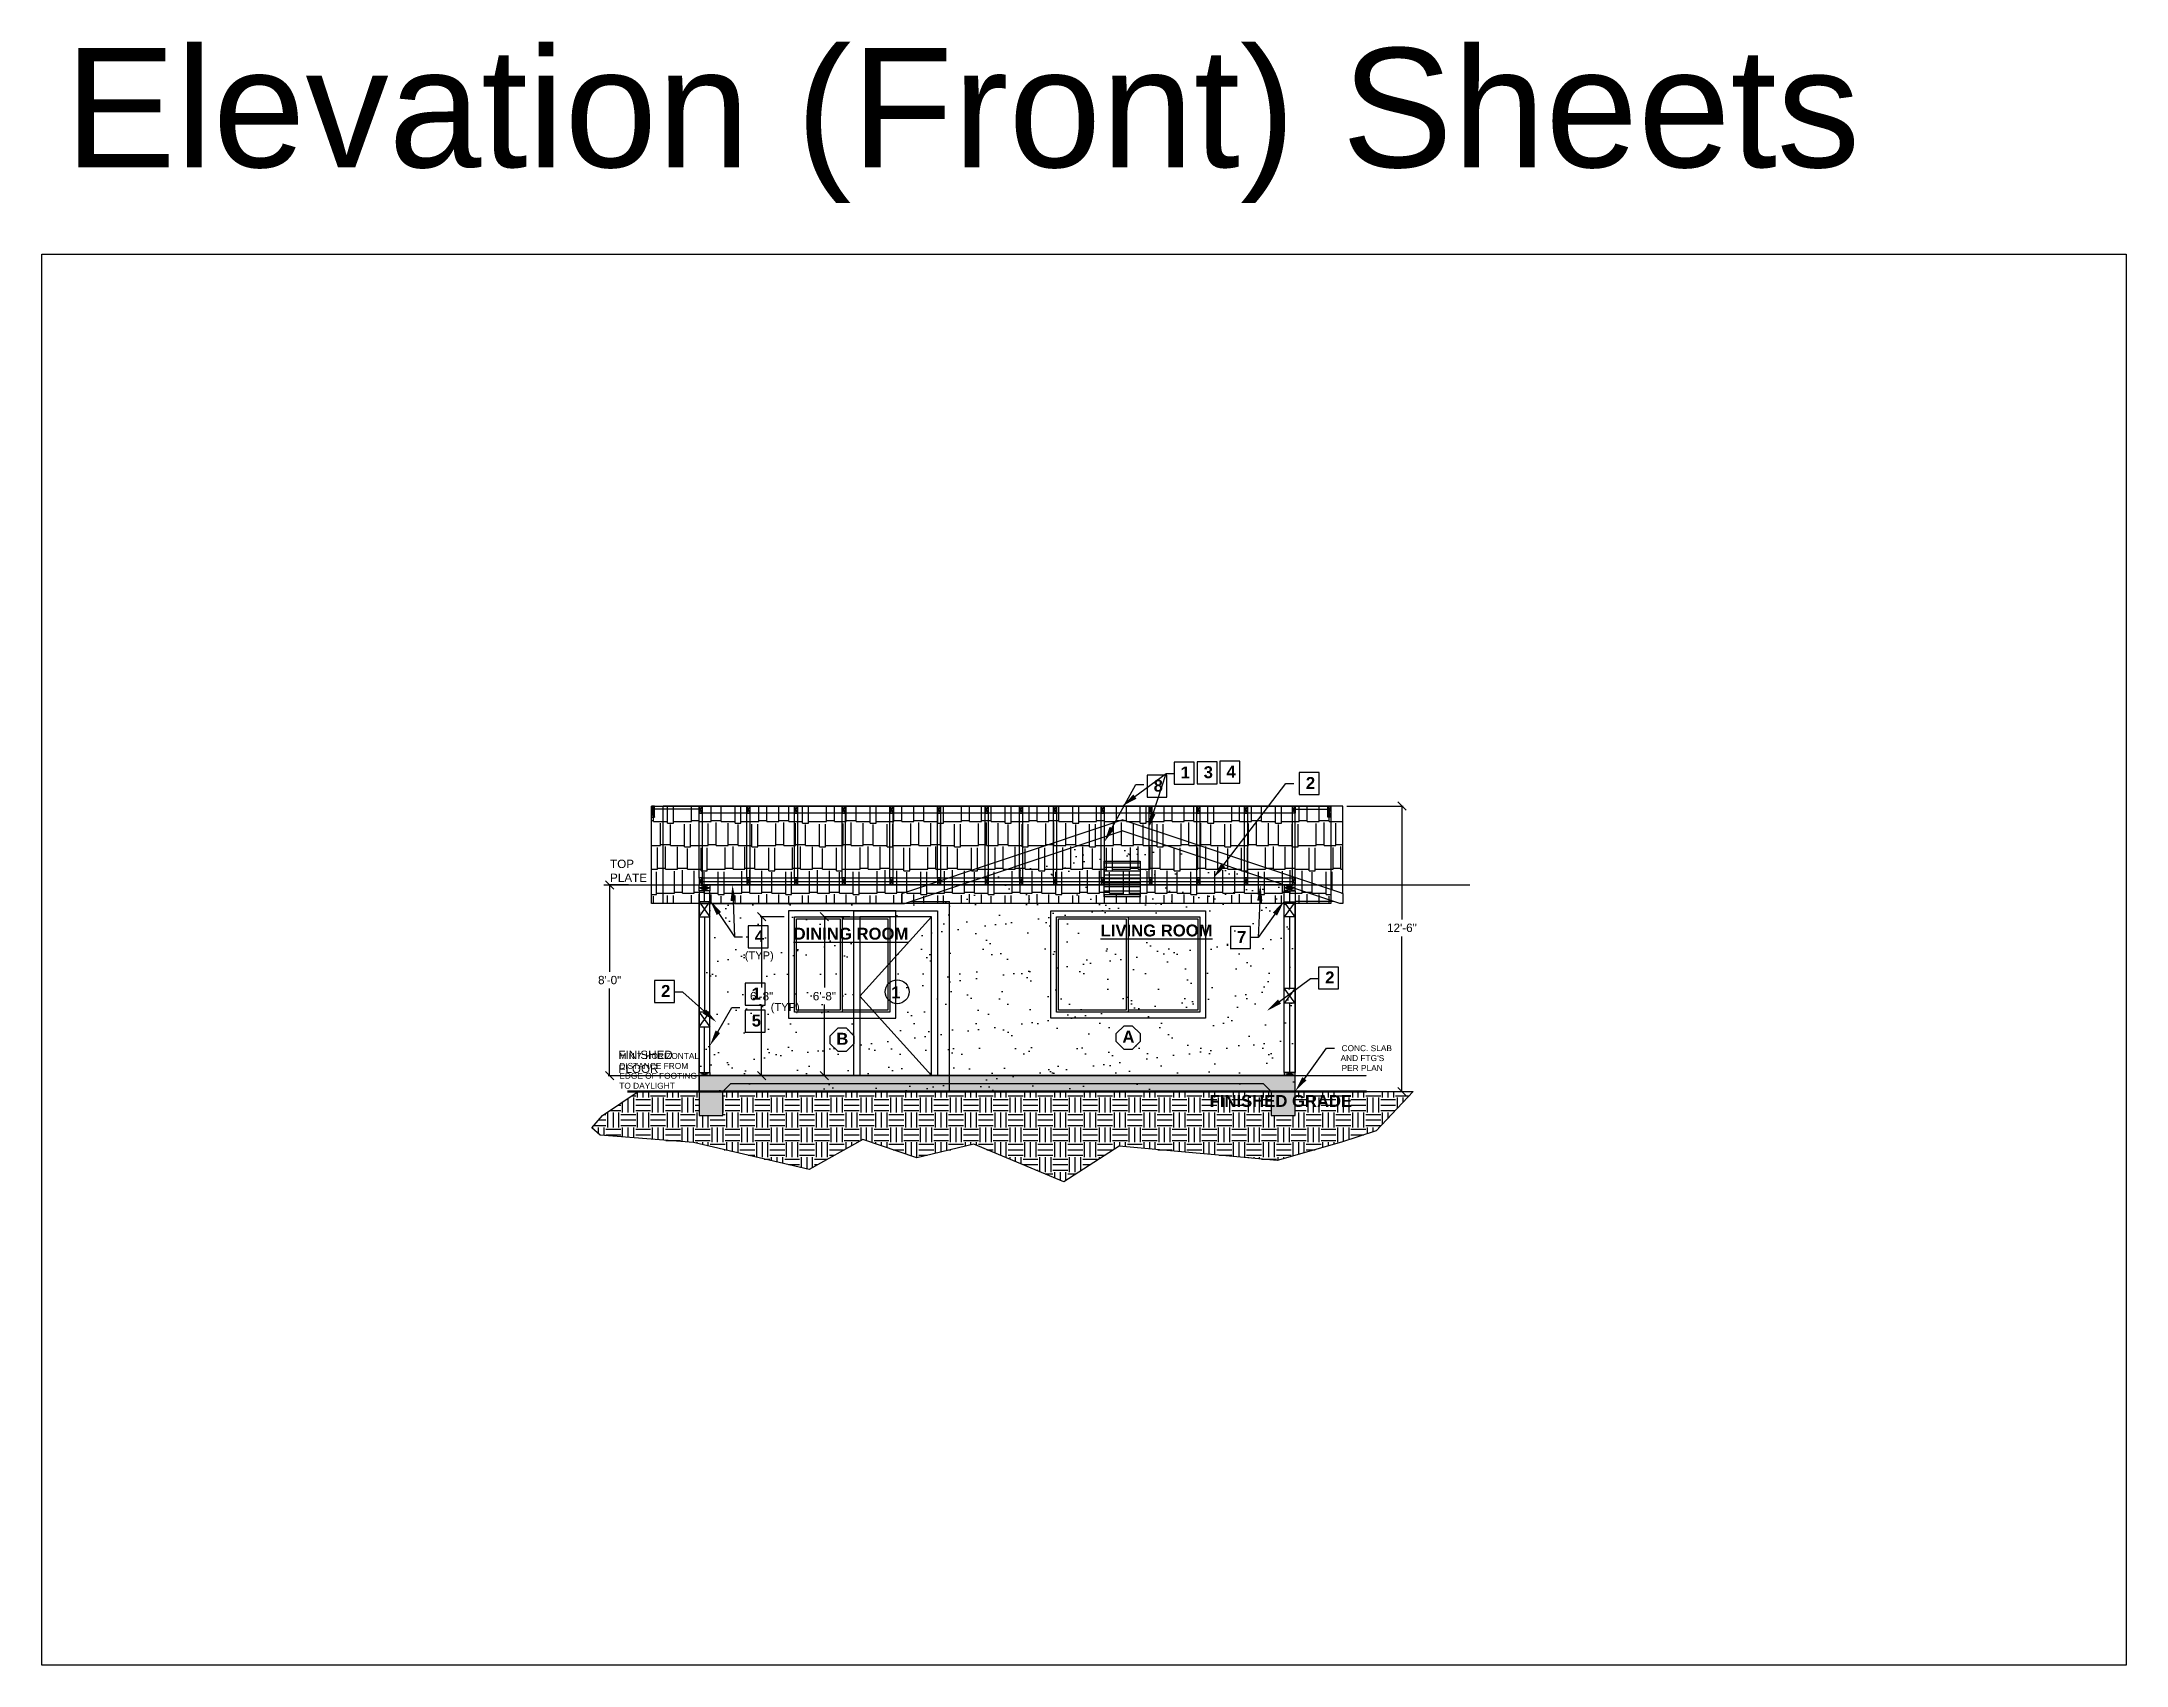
# Model space of a CAD drawing. Header units: inches. Extents: x -3572 to 2430, y -4559 to 3072.
# Drawn here: x -2481 to -1432, y -1517 to -699 of the extents above; entities that cross this region are included whole.
import ezdxf
from ezdxf import colors
from ezdxf.entities.mleader import LeaderData, LeaderLine
from ezdxf.math import Vec2, Vec3

# ---------------------------------------------------------------- set-up
doc = ezdxf.new("R2010")
doc.units = ezdxf.units.IN
doc.header["$MEASUREMENT"] = 0
doc.linetypes.add('DASHED2', pattern=[0.375, 0.25, -0.125])
for name, color, linetype in [('Elevation - Back Details', 6, 'Continuous'), ('Elevation - Front & Back Dim & Labels', 190, 'Continuous'), ('Elevation - Front Details', 3, 'Continuous'), ('Elevation - Section A', 7, 'Continuous'), ('Elevation - Section B', 7, 'Continuous')]:
    doc.layers.add(name, color=color, linetype=linetype)
doc.layers.add('Wall Insulation - Section A', color=40, linetype='BATTING', transparency=0.5)
doc.styles.get("Standard").update_dxf_attribs({"font": 'arial.ttf'})
doc.linetypes.add('BATTING', pattern='A,0.0001,-0.1,[134,ltypeshp.shx,S=0.1,R=0,X=-0.1,Y=0],-0.2,[134,ltypeshp.shx,S=0.1,R=180,X=0.1,Y=0],-0.1', length=0.4001)
doc.dimstyles.get("Standard").update_dxf_attribs({"dimscale": 0.7, "dimtxt": 6, "dimasz": 6, "dimexe": 1, "dimexo": 3, "dimgap": 3, "dimtad": 0, "dimtih": 1, "dimtoh": 1, "dimdec": 4, "dimzin": 1, "dimdsep": 46, "dimlunit": 4, "dimtxsty": 'Standard', "dimblk": 'OBLIQUE', "dimcen": 0.09, "dimadec": 0, "dimazin": 0, "dimtfac": 1, "dimtdec": 4, "dimtofl": 0, "dimtmove": 0, "dimatfit": 3, "dimfxl": 1, "dimtolj": 1, "dimtzin": 0, "dimarcsym": 0})

msp = doc.modelspace()

# ---------------------------------------------------------------- texts
at = {"color": 3, "insert": (-2469.86493, -702.61422), "char_height": 60, "attachment_point": 1}
msp.add_mtext_dynamic_manual_height_columns('Elevation (Front) Sheets', width=2572.0309593, gutter_width=1, heights=[0], dxfattribs=at)
at = {"layer": 'Elevation - Back Details', "char_height": 6, "attachment_point": 1}
for s, insert in [('\\pxqc;{\\fArial|b1|i0|c0|p34;B}', (-2113.5209, -1198.33304)), ('\\pxqc;{\\fArial|b1|i0|c0|p34;A}', (-1969.5209, -1197.26403))]:
    msp.add_mtext_dynamic_manual_height_columns(s, width=70.1010121, gutter_width=1, heights=[0], dxfattribs=dict(at, insert=insert))
at = {"layer": 'Elevation - Front & Back Dim & Labels', "attachment_point": 1}
for s, width, gutter_width, insert, char_height in [('{\\fArial|b1|i0|c0|p34;1}', 70.1010121, 1, (-1908.16111, -1064.29562), 6), ('{\\fArial|b1|i0|c0|p34;3}', 70.1010121, 1, (-1896.60007, -1064.14607), 6), ('{\\fArial|b1|i0|c0|p34;4}', 70.1010121, 1, (-1885.12647, -1063.89607), 6), ('TOP \\PPLATE', 52.3901152, 0.7, (-2195.39436, -1111.17958), 4.2), ('{\\fArial|b1|i0|c0|p34;2}', 70.1010121, 1, (-2169.70811, -1174.25388), 6), ('FINISHED \\PFLOOR', 52.3901152, 0.7, (-2191.22668, -1207.29751), 4.2), ('{\\fArial|b1|i0|c0|p34;FINISHED GRADE}', 74.8430218, 1, (-1893.57718, -1229.61963), 6)]:
    msp.add_mtext_dynamic_manual_height_columns(s, width=width, gutter_width=gutter_width, heights=[0], dxfattribs=dict(at, insert=insert, char_height=char_height))
at = {"layer": 'Elevation - Front Details', "char_height": 6, "attachment_point": 1}
for s, insert in [('\\pxqc;{\\fArial|b1|i0|c0|p34;1}', (-2086.54103, -1174.96462)), ('{\\fArial|b1|i0|c0|p34;2}', (-1835.41255, -1167.45))]:
    msp.add_mtext_dynamic_manual_height_columns(s, width=70.1010121, gutter_width=1, heights=[0], dxfattribs=dict(at, insert=insert))
at = {"layer": 'Elevation - Section A', "attachment_point": 1}
for s, width, insert, char_height in [('{\\fArial|b1|i0|c0|p34;2}', 70.1010121, (-1845.13822, -1069.56755), 6), ('{\\fArial|b1|i0|c0|p34;8}', 13.3652751, (-1921.78665, -1070.89446), 6), ('{\\fArial|b1|i0|c0|p34;\\LLIVING ROOM}', 70.1010121, (-1948.46876, -1143.81461), 6), ('{\\fArial|b1|i0|c0|p34;4}', 70.1010121, (-2122.54282, -1146.6964), 6), ('\\pxqc;{\\fArial|b1|i0|c0|p34;\\LDINING ROOM}', 70.1010121, (-2109.18973, -1145.4399), 6), ('{\\fArial|b1|i0|c0|p34;7}', 70.1010121, (-1879.80197, -1147.10025), 6), ('(TYP)', 23.1015534, (-2127.59774, -1157.36746), 4), ('{\\fArial|b1|i0|c0|p34;1}', 70.1010121, (-2124.11123, -1175.6091), 6), ('(TYP)', 23.1015534, (-2114.53246, -1183.34049), 4), ('{\\fArial|b1|i0|c0|p34;5}', 70.1010121, (-2124.11123, -1189.14749), 6), ("MIN 7' HORIZONTAL DISTANCE FROM EDGE OF FOOTING TO DAYLIGHT", 42.2891892, (-2190.7592, -1208.47887), 3)]:
    msp.add_mtext_dynamic_manual_height_columns(s, width=width, gutter_width=1, heights=[0], dxfattribs=dict(at, insert=insert, char_height=char_height))

# ---------------------------------------------------------------- blocks, each defined once
blk = doc.blocks.new('_Oblique')
at = {"color": 0, "linetype": 'ByBlock', "lineweight": -2}
blk.add_line((-0.5, -0.5), (0.5, 0.5), dxfattribs=at)
blk = doc.blocks.new('*D83')
at = {"layer": 'Defpoints', "color": 0, "transparency": 16777216}
for p in [(-2072.6, -1139.9), (-2087.5, -1219.9), (-2069.6, -1219.9)]:
    blk.add_point(p, dxfattribs=at)
at = {"layer": 'Elevation - Front Details', "color": 0, "lineweight": -2, "transparency": 16777216}
for p, q in [((-2074.7, -1139.9), (-2088.2, -1139.9)), ((-2087.5, -1139.9), (-2087.5, -1175.6)), ((-2087.5, -1219.9), (-2087.5, -1184.1)), ((-2071.7, -1219.9), (-2088.2, -1219.9))]:
    blk.add_line(p, q, dxfattribs=at)
at = {"layer": 'Elevation - Front Details', "color": 0, "lineweight": -2, "transparency": 16777216, "xscale": 4.199999999999999, "yscale": 4.199999999999999, "zscale": 4.199999999999999}
for p, rotation in [((-2087.5, -1139.9), 90), ((-2087.5, -1219.9), 270)]:
    blk.add_blockref('_Oblique', p, dxfattribs=dict(at, rotation=rotation))
at = {"layer": 'Elevation - Front Details', "color": 0, "transparency": 16777216, "insert": (-2087.5, -1179.9), "char_height": 4.2, "attachment_point": 5}
blk.add_mtext('\\A1;6\'-8"', dxfattribs=at)
blk = doc.blocks.new('*D84')
at = {"layer": 'Defpoints', "color": 0, "transparency": 16777216}
for p in [(-2105.6, -1139.9), (-2119.1, -1219.9), (-2100.8, -1219.9)]:
    blk.add_point(p, dxfattribs=at)
at = {"layer": 'Elevation - Back Details', "color": 0, "lineweight": -2, "transparency": 16777216}
for p, q in [((-2107.7, -1139.9), (-2119.8, -1139.9)), ((-2119.1, -1139.9), (-2119.1, -1175.6)), ((-2119.1, -1219.9), (-2119.1, -1184.1)), ((-2102.9, -1219.9), (-2119.8, -1219.9))]:
    blk.add_line(p, q, dxfattribs=at)
at = {"layer": 'Elevation - Back Details', "color": 0, "lineweight": -2, "transparency": 16777216, "xscale": 4.199999999999999, "yscale": 4.199999999999999, "zscale": 4.199999999999999}
for p, rotation in [((-2119.1, -1139.9), 90), ((-2119.1, -1219.9), 270)]:
    blk.add_blockref('_Oblique', p, dxfattribs=dict(at, rotation=rotation))
at = {"layer": 'Elevation - Back Details', "color": 0, "transparency": 16777216, "insert": (-2119.1, -1179.9), "char_height": 4.2, "attachment_point": 5}
blk.add_mtext('\\A1;6\'-8"', dxfattribs=at)
blk = doc.blocks.new('*D85')
at = {"layer": 'Defpoints', "color": 0, "transparency": 16777216}
for p in [(-1826.6, -1084.2), (-1814.6, -1227.9), (-1796.8, -1227.9)]:
    blk.add_point(p, dxfattribs=at)
at = {"layer": 'Elevation - Front & Back Dim & Labels', "color": 0, "lineweight": -2, "transparency": 16777216}
for p, q in [((-1824.5, -1084.2), (-1796.1, -1084.2)), ((-1796.8, -1084.2), (-1796.8, -1141.3)), ((-1796.8, -1227.9), (-1796.8, -1149.8)), ((-1812.5, -1227.9), (-1796.1, -1227.9))]:
    blk.add_line(p, q, dxfattribs=at)
at = {"layer": 'Elevation - Front & Back Dim & Labels', "color": 0, "lineweight": -2, "transparency": 16777216, "xscale": 4.199999999999999, "yscale": 4.199999999999999, "zscale": 4.199999999999999}
for p, rotation in [((-1796.8, -1084.2), 90), ((-1796.8, -1227.9), 270)]:
    blk.add_blockref('_Oblique', p, dxfattribs=dict(at, rotation=rotation))
at = {"layer": 'Elevation - Front & Back Dim & Labels', "color": 0, "transparency": 16777216, "insert": (-1796.8, -1145.5), "char_height": 4.2, "attachment_point": 5}
blk.add_mtext('\\A1;12\'-6" ', dxfattribs=at)
blk = doc.blocks.new('*D86')
at = {"layer": 'Defpoints', "color": 0, "transparency": 16777216}
for p in [(-2184.1, -1123.9), (-2195.6, -1219.9), (-2184.1, -1219.9)]:
    blk.add_point(p, dxfattribs=at)
at = {"layer": 'Elevation - Front & Back Dim & Labels', "color": 0, "lineweight": -2, "transparency": 16777216}
for p, q in [((-2186.2, -1123.9), (-2196.3, -1123.9)), ((-2195.6, -1123.9), (-2195.6, -1167.6)), ((-2195.6, -1219.9), (-2195.6, -1176)), ((-2186.2, -1219.9), (-2196.3, -1219.9))]:
    blk.add_line(p, q, dxfattribs=at)
at = {"layer": 'Elevation - Front & Back Dim & Labels', "color": 0, "lineweight": -2, "transparency": 16777216, "xscale": 4.199999999999999, "yscale": 4.199999999999999, "zscale": 4.199999999999999}
for p, rotation in [((-2195.6, -1123.9), 90), ((-2195.6, -1219.9), 270)]:
    blk.add_blockref('_Oblique', p, dxfattribs=dict(at, rotation=rotation))
at = {"layer": 'Elevation - Front & Back Dim & Labels', "color": 0, "transparency": 16777216, "insert": (-2195.6, -1171.8), "char_height": 4.2, "attachment_point": 5}
blk.add_mtext('\\A1;8\'-0"', dxfattribs=at)

# ---------------------------------------------------------------- dimensions: what is measured, and where the dimension line sits
at = {"layer": 'Elevation - Back Details'}
dim = msp.add_linear_dim(base=(-2119.09026, -1219.88738), p1=(-2105.60726, -1139.88738), p2=(-2100.84876, -1219.88738), angle=90, dimstyle='Standard', dxfattribs=at)
dim.commit()
dim.dimension.update_dxf_attribs({"geometry": '*D84', "text_midpoint": (-2119.09026, -1179.88738), "dimtype": 160})
at = {"layer": 'Elevation - Front & Back Dim & Labels'}
dim = msp.add_linear_dim(base=(-1796.84082, -1227.88738), p1=(-1826.60726, -1084.19818), p2=(-1814.60726, -1227.88738), angle=90, text='12\'-6" ', dimstyle='Standard', dxfattribs=at)
dim.commit()
dim.dimension.update_dxf_attribs({"geometry": '*D85', "text_midpoint": (-1796.84082, -1145.5428), "dimtype": 160})
dim = msp.add_linear_dim(base=(-2195.63617, -1219.88738), p1=(-2184.05414, -1123.88738), p2=(-2184.05414, -1219.88738), angle=90, dimstyle='Standard', dxfattribs=at)
dim.commit()
dim.dimension.update_dxf_attribs({"geometry": '*D86', "text_midpoint": (-2195.63617, -1171.79993), "dimtype": 160})
at = {"layer": 'Elevation - Front Details'}
dim = msp.add_linear_dim(base=(-2087.47236, -1219.88738), p1=(-2072.60726, -1139.88738), p2=(-2069.60726, -1219.88738), angle=90, dimstyle='Standard', dxfattribs=at)
dim.commit()
dim.dimension.update_dxf_attribs({"geometry": '*D83', "text_midpoint": (-2087.47236, -1179.88738)})

# ---------------------------------------------------------------- hatches: boundary and pattern name
at = {"layer": 'Elevation - Back Details', "transparency": 33554559}
h = msp.add_hatch(dxfattribs=at)
h.set_pattern_fill('AR-RSHKE', color=256)
h.paths.add_polyline_path([(-1832.60726, -1084.19818), (-2174.60726, -1084.19818), (-2174.60726, -1123.88738), (-1832.60726, -1123.88738)])
h.paths.add_polyline_path([(-1832.60726, -1123.88738), (-2174.60726, -1123.88738), (-2174.60726, -1133.19808), (-1832.60726, -1133.19808)])
at = {"layer": 'Elevation - Back Details', "transparency": 33554610}
h = msp.add_hatch(dxfattribs=at)
h.set_pattern_fill('AR-SAND', color=256, scale=10)
h.paths.add_polyline_path([(-2150.60726, -1133.19808), (-2150.60726, -1219.88738), (-1850.60726, -1219.88738), (-1850.60726, -1133.19808)])
h.paths.add_polyline_path([(-1973.60726, -1136.88738), (-1895.60726, -1136.88738), (-1895.60726, -1190.88738), (-1973.60726, -1190.88738)], flags=16)
h.paths.add_polyline_path([(-2051.60726, -1190.88738), (-2105.60726, -1190.88738), (-2105.60726, -1136.88738), (-2051.60726, -1136.88738)], flags=16)
h.paths.add_polyline_path([(-1970.60726, -1139.88738), (-1934.60726, -1139.88738), (-1898.60726, -1139.88738), (-1898.60726, -1187.88738), (-1934.60726, -1187.88738), (-1970.60726, -1187.88738)], flags=0)
h.paths.add_polyline_path([(-1969.60726, -1140.88738), (-1935.60726, -1140.88738), (-1935.60726, -1186.88738), (-1969.60726, -1186.88738)], flags=0)
h.paths.add_polyline_path([(-2054.60726, -1187.88738), (-2078.60726, -1187.88738), (-2102.60726, -1187.88738), (-2102.60726, -1139.88738), (-2078.60726, -1139.88738), (-2054.60726, -1139.88738)], flags=0)
h.paths.add_polyline_path([(-2079.60726, -1186.88738), (-2101.60726, -1186.88738), (-2101.60726, -1140.88738), (-2079.60726, -1140.88738)], flags=0)
h.paths.add_polyline_path([(-2072.60726, -1199.80677), (-2072.60726, -1203.80677), (-2076.60726, -1207.80677), (-2080.60726, -1207.80677), (-2084.60726, -1203.80677), (-2084.60726, -1199.80677), (-2080.60726, -1195.80677), (-2076.60726, -1195.80677)], flags=16)
h.paths.add_polyline_path([(-1940.60726, -1198.73776), (-1936.60726, -1194.73776), (-1932.60726, -1194.73776), (-1928.60726, -1198.73776), (-1928.60726, -1202.73776), (-1932.60726, -1206.73776), (-1936.60726, -1206.73776), (-1940.60726, -1202.73776)], flags=16)
h.paths.add_polyline_path([(-2150.60726, -1219.88738), (-2150.60726, -1227.88738), (-1850.60726, -1227.88738), (-1850.60726, -1219.88738)])
h.paths.add_polyline_path([(-2128.89653, -1186.11249), (-2109.20622, -1186.11249), (-2109.20622, -1173.74823), (-2128.89653, -1173.74823)], flags=16)
h.paths.add_polyline_path([(-1938.98063, -1206.5403), (-1929.92742, -1206.5403), (-1929.92742, -1194.17604), (-1938.98063, -1194.17604)], flags=16)
h.paths.add_polyline_path([(-2083.09727, -1207.6093), (-2074.04407, -1207.6093), (-2074.04407, -1195.24504), (-2083.09727, -1195.24504)], flags=16)
at = {"layer": 'Elevation - Front Details', "transparency": 33554559}
h = msp.add_hatch(dxfattribs=at)
h.set_pattern_fill('AR-RSHKE', color=256)
h.paths.add_polyline_path([(-1937.60726, -1091.19816), (-1839.53939, -1123.88738), (-1826.60726, -1123.88738), (-1826.60726, -1084.19818), (-2168.60726, -1084.19818), (-2168.60726, -1123.88738), (-2035.67514, -1123.88738)])
h.paths.add_polyline_path([(-2035.67514, -1123.88738), (-2168.60726, -1123.88738), (-2168.60726, -1133.19808), (-2150.60726, -1133.19808), (-2048.60726, -1133.19808), (-2048.60726, -1128.19808)])
h.paths.add_polyline_path([(-1826.60726, -1123.88738), (-1839.53939, -1123.88738), (-1826.60726, -1128.19808)])
at = {"layer": 'Elevation - Front Details', "transparency": 33554610}
h = msp.add_hatch(dxfattribs=at)
h.set_pattern_fill('AR-SAND', color=256, scale=10)
h.paths.add_polyline_path([(-1850.60726, -1132.19808), (-1831.10727, -1132.19808), (-1856.03944, -1123.88738), (-1928.60726, -1123.88738), (-1928.60726, -1129.88746), (-1946.60726, -1129.88746), (-1946.60726, -1123.88738), (-2019.17508, -1123.88738), (-2044.10726, -1132.19808), (-2024.60726, -1132.19808), (-2024.60726, -1219.88738), (-1850.60726, -1219.88738)])
h.paths.add_polyline_path([(-1946.60726, -1111.88746), (-1928.60726, -1111.88746), (-1928.60726, -1123.88738), (-1856.03944, -1123.88738), (-1937.60726, -1096.69819), (-2019.17508, -1123.88738), (-1946.60726, -1123.88738)])
h.paths.add_polyline_path([(-2072.60726, -1136.88738), (-2030.60726, -1136.88738), (-2030.60726, -1219.88738), (-2024.60726, -1219.88738), (-2024.60726, -1132.19808), (-2044.10726, -1132.19808), (-2047.10726, -1133.19808), (-2048.60726, -1133.19808), (-2150.60726, -1133.19808), (-2150.60726, -1219.88738), (-2072.60726, -1219.88738)])
h.paths.add_polyline_path([(-2024.60726, -1219.88738), (-2150.60726, -1219.88738), (-2150.60726, -1227.88738), (-2024.60726, -1227.88738)])
h.paths.add_polyline_path([(-1850.60726, -1219.88738), (-2024.60726, -1219.88738), (-2024.60726, -1227.88738), (-1850.60726, -1227.88738)])
at = {"layer": 'Elevation - Section A', "linetype": 'ByBlock', "transparency": 33554534}
h = msp.add_hatch(dxfattribs=at)
h.set_pattern_fill('AR-CONC', color=256)
h.set_pattern_definition([(50, (0, 0), (7.172602, -0.627521), [0.75, -8.25]), (355, (0, 0), (-1.387513, 7.521921), [0.6, -6.6]), (100.45144, (0.598, -0.052), (5.785088, 6.8944), [0.637402, -7.011421]), (46.1842, (0, 2), (10.672413, -1.655193), [1.125, -12.375]), (96.63564, (0.889, 1.862), (9.34662, 9.741186), [0.956103, -10.517138]), (351.18416, (0, 2), (9.34662, 9.741186), [0.9, -9.9]), (21, (1, 1.5), (5.96907, -4.026189), [0.75, -8.25]), (326, (1, 1.5), (2.433153, 7.2515), [0.6, -6.6]), (71.45144, (1.4974, 1.1645), (8.402224, 3.225312), [0.637402, -7.011421]), (37.5, (0, 0), (0.1215986, 3.3289385), [0, -6.52, 0, -6.7, 0, -6.625]), (7.5, (0, 0), (2.6306954, 3.944117), [0, -3.82, 0, -6.37, 0, -2.525]), (327.5, (-2.23, 0), (5.3382244, -0.2255487), [0, -2.5, 0, -7.8, 0, -10.35]), (317.5, (-3.23, 0), (5.831862, 1.00105), [0, -3.25, 0, -5.18, 0, -7.35])])
h.paths.add_polyline_path([(-2134.60726, -1223.88738), (-1866.60726, -1223.88738), (-1862.60726, -1227.88738), (-1862.60726, -1239.88738), (-1850.60726, -1239.88738), (-1850.60726, -1219.88738), (-2150.60726, -1219.88738), (-2150.60726, -1239.88738), (-2138.60726, -1239.88738), (-2138.60726, -1227.88738)])
at = {"layer": 'Elevation - Section A', "transparency": 33554610}
h = msp.add_hatch(dxfattribs=at)
h.set_pattern_fill('AR-SAND', color=256)
h.set_pattern_definition([(37.5, (0, 0), (-0.0629934, 1.9268238), [0, -1.52, 0, -1.7, 0, -1.625]), (7.5, (0, 0), (1.7697767, 2.822146), [0, -0.82, 0, -1.37, 0, -0.525]), (327.5, (-1.23, 0), (3.1141419, 0.005659), [0, -0.5, 0, -1.8, 0, -2.35]), (317.5, (-1.23, 0), (3.0061266, 0.8776756), [0, -0.25, 0, -1.18, 0, -1.35])])
h.paths.add_polyline_path([(-1866.60726, -1223.88738), (-2024.60726, -1223.88738), (-2024.60726, -1227.88738), (-1862.60726, -1227.88738)])
h.paths.add_polyline_path([(-2024.60726, -1223.88738), (-2134.60726, -1223.88738), (-2138.60726, -1227.88738), (-2024.60726, -1227.88738)])
at = {"layer": 'Elevation - Section A', "transparency": 33554534}
h = msp.add_hatch(dxfattribs=at)
h.set_pattern_fill('EARTH', color=256, scale=30)
h.paths.add_polyline_path([(-1791.17011, -1227.88738), (-1850.60726, -1227.88738), (-1850.60726, -1239.88738), (-1862.60726, -1239.88738), (-1862.60726, -1227.88738), (-2138.60726, -1227.88738), (-2138.60726, -1239.88738), (-2150.60726, -1239.88738), (-2150.60726, -1227.88738), (-2181.22711, -1227.88738), (-2199.16133, -1239.95671), (-2204.57641, -1246.08391), (-2200.3697, -1249.84519), (-2153.43166, -1253.60648), (-2095.20205, -1267.10284), (-2068.21375, -1251.96209), (-2040.95766, -1261.22686), (-2012.27804, -1254.45709), (-1967.00822, -1273.2979), (-1939.18707, -1255.39548), (-1859.67435, -1262.65207), (-1827.22818, -1253.38818), (-1809.80749, -1247.63808)])

# ---------------------------------------------------------------- linework, layer by layer
at = {"color": 3}
msp.add_lwpolyline([(-2481.49866, -806.34727), (-1432.16262, -806.34727), (-1432.16262, -1516.7118), (-2481.49866, -1516.7118)], close=True, dxfattribs=at)
at = {"layer": 'Elevation - Back Details'}
for p, q in [((-1850.60726, -1227.88738), (-1850.60726, -1133.19808)), ((-2150.60726, -1227.88738), (-2150.60726, -1133.69808)), ((-1895.60726, -1136.88738), (-1895.60726, -1139.88738)), ((-2080.60726, -1195.80677), (-2076.60726, -1195.80677)), ((-2076.60726, -1195.80677), (-2072.60726, -1199.80677)), ((-1936.60726, -1194.73776), (-1932.60726, -1194.73776)), ((-1932.60726, -1194.73776), (-1928.60726, -1198.73776)), ((-2084.60726, -1203.80677), (-2084.60726, -1199.80677)), ((-2072.60726, -1199.80677), (-2072.60726, -1203.80677)), ((-1940.60726, -1202.73776), (-1940.60726, -1198.73776)), ((-1928.60726, -1198.73776), (-1928.60726, -1202.73776)), ((-2076.60726, -1207.80677), (-2080.60726, -1207.80677)), ((-1932.60726, -1206.73776), (-1936.60726, -1206.73776))]:
    msp.add_line(p, q, dxfattribs=at)
for points in [[(-2174.60726, -1084.19818), (-1832.60726, -1084.19818), (-1832.60726, -1133.19808), (-2174.60726, -1133.19808), (-2174.60726, -1084.19818)], [(-2102.60726, -1139.88738), (-2078.60726, -1139.88738), (-2078.60726, -1187.88738), (-2102.60726, -1187.88738), (-2102.60726, -1139.88738)], [(-2078.60726, -1139.88738), (-2054.60726, -1139.88738), (-2054.60726, -1187.88738), (-2078.60726, -1187.88738)], [(-2078.60726, -1140.88738), (-2055.60726, -1140.88738), (-2055.60726, -1186.88738), (-2078.60726, -1186.88738)], [(-1934.60726, -1139.88738), (-1898.60726, -1139.88738), (-1898.60726, -1187.88738), (-1934.60726, -1187.88738)], [(-1934.60726, -1140.88738), (-1899.60726, -1140.88738), (-1899.60726, -1186.88738), (-1934.60726, -1186.88738)], [(-2084.60726, -1199.80677), (-2080.60726, -1195.80677)], [(-1940.60726, -1198.73776), (-1936.60726, -1194.73776)], [(-2080.60726, -1207.80677), (-2084.60726, -1203.80677)], [(-2072.60726, -1203.80677), (-2076.60726, -1207.80677)], [(-1936.60726, -1206.73776), (-1940.60726, -1202.73776)], [(-1928.60726, -1202.73776), (-1932.60726, -1206.73776)]]:
    msp.add_lwpolyline(points, dxfattribs=at)
for points in [[(-2105.60726, -1190.88738), (-2051.60726, -1190.88738), (-2051.60726, -1136.88738), (-2105.60726, -1136.88738)], [(-2101.60726, -1140.88738), (-2079.60726, -1140.88738), (-2079.60726, -1186.88738), (-2101.60726, -1186.88738)], [(-1973.60726, -1136.88738), (-1895.60726, -1136.88738), (-1895.60726, -1190.88738), (-1973.60726, -1190.88738)], [(-1970.60726, -1139.88738), (-1934.60726, -1139.88738), (-1934.60726, -1187.88738), (-1970.60726, -1187.88738)], [(-1969.60726, -1140.88738), (-1935.60726, -1140.88738), (-1935.60726, -1186.88738), (-1969.60726, -1186.88738)]]:
    msp.add_lwpolyline(points, close=True, dxfattribs=at)
at = {"layer": 'Elevation - Front & Back Dim & Labels', "linetype": 'DASHED2'}
for p, q in [((-2198.60726, -1123.88738), (-1762.61867, -1123.88738)), ((-2186.60726, -1219.88738), (-1814.60726, -1219.88738))]:
    msp.add_line(p, q, dxfattribs=at)
at = {"layer": 'Elevation - Front & Back Dim & Labels', "linetype": 'ByBlock', "lineweight": 50}
msp.add_line((-2186.60726, -1227.88738), (-1814.60726, -1227.88738), dxfattribs=at)
at = {"layer": 'Elevation - Front & Back Dim & Labels'}
for points in [[(-1911.46953, -1073.11366), (-1901.43188, -1073.11366), (-1901.43188, -1062.05839), (-1911.46953, -1062.05839)], [(-1899.90849, -1072.96411), (-1889.87085, -1072.96411), (-1889.87085, -1061.90884), (-1899.90849, -1061.90884)], [(-1888.43488, -1072.71411), (-1878.39724, -1072.71411), (-1878.39724, -1061.65884), (-1888.43488, -1061.65884)], [(-2173.01653, -1183.07192), (-2162.97889, -1183.07192), (-2162.97889, -1172.01665), (-2173.01653, -1172.01665)]]:
    msp.add_lwpolyline(points, close=True, dxfattribs=at)
at = {"layer": 'Elevation - Front Details'}
for p, q in [((-2168.60726, -1133.19808), (-2168.60726, -1084.19818)), ((-1826.60726, -1084.19818), (-2168.60726, -1084.19818)), ((-2048.60726, -1128.19808), (-1937.60726, -1091.19816)), ((-1826.60726, -1128.19808), (-1937.60726, -1091.19816)), ((-1826.60726, -1128.19808), (-1826.60726, -1084.19818)), ((-2047.10726, -1133.19808), (-1937.60726, -1096.69819)), ((-1828.10726, -1133.19808), (-1937.60726, -1096.69819)), ((-1928.60726, -1112.88746), (-1946.60726, -1112.88746)), ((-1946.60726, -1114.88746), (-1928.60726, -1114.88746)), ((-1928.60726, -1116.88746), (-1946.60726, -1116.88746)), ((-1946.60726, -1118.88746), (-1928.60726, -1118.88746)), ((-1928.60726, -1120.88746), (-1946.60726, -1120.88746)), ((-2150.60726, -1133.19808), (-2168.60726, -1133.19808)), ((-2150.60726, -1133.19808), (-2048.60726, -1133.19808)), ((-2150.60726, -1227.88738), (-2150.60726, -1133.19808)), ((-2048.60726, -1128.19808), (-2048.60726, -1133.19808)), ((-2048.60726, -1133.19808), (-2047.10726, -1133.19808)), ((-2044.10726, -1132.19808), (-2024.60726, -1132.19808)), ((-2024.60726, -1227.88738), (-2024.60726, -1132.19808)), ((-1946.60726, -1122.88746), (-1928.60726, -1122.88746)), ((-1928.60726, -1124.88746), (-1946.60726, -1124.88746)), ((-1946.60726, -1126.88746), (-1928.60726, -1126.88746)), ((-1928.60726, -1128.88746), (-1946.60726, -1128.88746)), ((-1850.60726, -1227.88738), (-1850.60726, -1132.19808)), ((-1831.10727, -1132.19808), (-1850.60726, -1132.19808)), ((-1826.60726, -1133.19808), (-1828.10726, -1133.19808)), ((-1826.60726, -1128.19808), (-1826.60726, -1133.19808)), ((-2033.60726, -1139.88738), (-2069.60726, -1179.88738)), ((-2069.60726, -1179.88738), (-2033.60726, -1219.88738))]:
    msp.add_line(p, q, dxfattribs=at)
for points in [[(-1946.60726, -1111.88746), (-1928.60726, -1111.88746), (-1928.60726, -1129.88746), (-1946.60726, -1129.88746)], [(-2069.60726, -1219.88738), (-2033.60726, -1219.88738), (-2033.60726, -1139.88738), (-2069.60726, -1139.88738)], [(-1838.72097, -1176.26804), (-1828.68333, -1176.26804), (-1828.68333, -1165.21277), (-1838.72097, -1165.21277)]]:
    msp.add_lwpolyline(points, close=True, dxfattribs=at)
msp.add_lwpolyline([(-2072.60726, -1219.88738), (-2072.60726, -1136.88738), (-2030.60726, -1136.88738), (-2030.60726, -1219.88738)], dxfattribs=at)
msp.add_circle((-2050.8674, -1177.65715), 6, dxfattribs=at)
at = {"layer": 'Elevation - Section A'}
for p, q in [((-2174.60726, -1089.69818), (-2173.10726, -1084.19818)), ((-2174.60726, -1084.19818), (-2173.10726, -1089.69818)), ((-2173.10726, -1084.19818), (-1834.10726, -1084.19818)), ((-2173.10726, -1087.69818), (-2173.10726, -1084.19818)), ((-2150.60726, -1085.69818), (-2173.10726, -1085.69818)), ((-2150.60726, -1087.69818), (-2149.10726, -1087.69818)), ((-1850.60726, -1087.69818), (-2150.60726, -1087.69818)), ((-2126.60726, -1087.69818), (-2125.10726, -1087.69818)), ((-2102.60726, -1087.69818), (-2101.10726, -1087.69818)), ((-2078.60726, -1087.69818), (-2077.10726, -1087.69818)), ((-2054.60726, -1087.69818), (-2053.10726, -1087.69818)), ((-2030.60726, -1087.69818), (-2029.10726, -1087.69818)), ((-2006.60726, -1087.69818), (-2005.10726, -1087.69818)), ((-1989.35726, -1087.69818), (-1987.85726, -1087.69818)), ((-1972.10726, -1087.69818), (-1970.60726, -1087.69818)), ((-1948.10726, -1087.69818), (-1946.60726, -1087.69818)), ((-1924.10726, -1087.69818), (-1922.60726, -1087.69818)), ((-1900.10726, -1087.69818), (-1898.60726, -1087.69818)), ((-1876.10726, -1087.69818), (-1874.60726, -1087.69818)), ((-1850.60726, -1087.69818), (-1852.10726, -1087.69818)), ((-1850.60726, -1085.69818), (-1834.10726, -1085.69818)), ((-1832.60726, -1089.69818), (-1834.10726, -1084.19818)), ((-1832.60726, -1084.19818), (-1834.10726, -1089.69818)), ((-1834.10726, -1084.19818), (-1834.10726, -1087.69818)), ((-2150.60726, -1123.88738), (-2149.10726, -1123.88738)), ((-2150.60726, -1123.88738), (-2145.10726, -1125.38738)), ((-2150.60726, -1125.38738), (-2145.10726, -1123.88738)), ((-2150.60726, -1125.38738), (-2145.10726, -1126.88738)), ((-2150.60726, -1126.88738), (-2145.10726, -1125.38738)), ((-2150.60726, -1132.38738), (-2145.10726, -1139.88738)), ((-2150.60726, -1139.88738), (-2145.10726, -1132.38738)), ((-2150.60726, -1132.38738), (-2145.10726, -1139.88738)), ((-2150.60726, -1139.88738), (-2145.10726, -1132.38738)), ((-2126.60726, -1123.88738), (-2125.10726, -1123.88738)), ((-2102.60726, -1123.88738), (-2101.10726, -1123.88738)), ((-2078.60726, -1123.88738), (-2077.10726, -1123.88738)), ((-2054.60726, -1123.88738), (-2053.10726, -1123.88738)), ((-2030.60726, -1123.88738), (-2029.10726, -1123.88738)), ((-2006.60726, -1123.88738), (-2005.10726, -1123.88738)), ((-1989.35726, -1123.88738), (-1987.85726, -1123.88738)), ((-1972.10726, -1123.88738), (-1970.60726, -1123.88738)), ((-1948.10726, -1123.88738), (-1946.60726, -1123.88738)), ((-1924.10726, -1123.88738), (-1922.60726, -1123.88738)), ((-1900.10726, -1123.88738), (-1898.60726, -1123.88738)), ((-1876.10726, -1123.88738), (-1874.60726, -1123.88738)), ((-1850.60726, -1123.88738), (-1856.10726, -1125.38738)), ((-1850.60726, -1125.38738), (-1856.10726, -1123.88738)), ((-1850.60726, -1125.38738), (-1856.10726, -1126.88738)), ((-1850.60726, -1126.88738), (-1856.10726, -1125.38738)), ((-1850.60726, -1132.38738), (-1856.10726, -1139.88738)), ((-1850.60726, -1139.88738), (-1856.10726, -1132.38738)), ((-1850.60726, -1132.38738), (-1856.10726, -1139.88738)), ((-1850.60726, -1139.88738), (-1856.10726, -1132.38738)), ((-1850.60726, -1123.88738), (-1852.10726, -1123.88738)), ((-2147.85726, -1139.88738), (-2147.85726, -1187.88738)), ((-2147.85726, -1139.88738), (-2147.85726, -1187.88738)), ((-1853.35726, -1139.88738), (-1853.35726, -1175.88738)), ((-1853.35726, -1139.88738), (-1853.35726, -1175.88738)), ((-1850.60726, -1175.88738), (-1856.10726, -1183.38738)), ((-1850.60726, -1183.38738), (-1856.10726, -1175.88738)), ((-1850.60726, -1175.88738), (-1856.10726, -1183.38738)), ((-1850.60726, -1183.38738), (-1856.10726, -1175.88738)), ((-2150.60726, -1187.88738), (-2145.10726, -1195.38738)), ((-2150.60726, -1195.38738), (-2145.10726, -1187.88738)), ((-2150.60726, -1187.88738), (-2145.10726, -1195.38738)), ((-2150.60726, -1195.38738), (-2145.10726, -1187.88738)), ((-2150.60726, -1218.38738), (-2145.10726, -1219.88738)), ((-2150.60726, -1219.88738), (-2145.10726, -1218.38738)), ((-1850.60726, -1218.38738), (-1856.10726, -1219.88738)), ((-1850.60726, -1219.88738), (-1856.10726, -1218.38738))]:
    msp.add_line(p, q, dxfattribs=at)
for points in [[(-1925.09507, -1079.71251), (-1915.05743, -1079.71251), (-1915.05743, -1068.65724), (-1925.09507, -1068.65724)], [(-1848.44664, -1078.3856), (-1838.409, -1078.3856), (-1838.409, -1067.33033), (-1848.44664, -1067.33033)], [(-2174.60726, -1089.69818), (-2173.10726, -1089.69818), (-2173.10726, -1084.19818), (-2174.60726, -1084.19818)], [(-1832.60726, -1089.69818), (-1834.10726, -1089.69818), (-1834.10726, -1084.19818), (-1832.60726, -1084.19818)], [(-2150.60726, -1125.38738), (-2150.60726, -1123.88738), (-2145.10726, -1123.88738), (-2145.10726, -1125.38738)], [(-2150.60726, -1126.88738), (-2150.60726, -1125.38738), (-2145.10726, -1125.38738), (-2145.10726, -1126.88738)], [(-2150.60726, -1218.38738), (-2145.10726, -1218.38738), (-2145.10726, -1126.88738), (-2150.60726, -1126.88738)], [(-2150.60726, -1139.88738), (-2145.10726, -1139.88738), (-2145.10726, -1132.38738), (-2150.60726, -1132.38738)], [(-2150.60726, -1139.88738), (-2145.10726, -1139.88738), (-2145.10726, -1132.38738), (-2150.60726, -1132.38738)], [(-1850.60726, -1125.38738), (-1850.60726, -1123.88738), (-1856.10726, -1123.88738), (-1856.10726, -1125.38738)], [(-1850.60726, -1126.88738), (-1850.60726, -1125.38738), (-1856.10726, -1125.38738), (-1856.10726, -1126.88738)], [(-1850.60726, -1218.38738), (-1856.10726, -1218.38738), (-1856.10726, -1126.88738), (-1850.60726, -1126.88738)], [(-1850.60726, -1139.88738), (-1856.10726, -1139.88738), (-1856.10726, -1132.38738), (-1850.60726, -1132.38738)], [(-1850.60726, -1139.88738), (-1856.10726, -1139.88738), (-1856.10726, -1132.38738), (-1850.60726, -1132.38738)], [(-2125.85124, -1155.51444), (-2115.81359, -1155.51444), (-2115.81359, -1144.45917), (-2125.85124, -1144.45917)], [(-1883.11039, -1155.9183), (-1873.07275, -1155.9183), (-1873.07275, -1144.86303), (-1883.11039, -1144.86303)], [(-2127.41964, -1184.42714), (-2117.382, -1184.42714), (-2117.382, -1173.37187), (-2127.41964, -1173.37187)], [(-1850.60726, -1183.38738), (-1856.10726, -1183.38738), (-1856.10726, -1175.88738), (-1850.60726, -1175.88738)], [(-1850.60726, -1183.38738), (-1856.10726, -1183.38738), (-1856.10726, -1175.88738), (-1850.60726, -1175.88738)], [(-2150.60726, -1195.38738), (-2145.10726, -1195.38738), (-2145.10726, -1187.88738), (-2150.60726, -1187.88738)], [(-2150.60726, -1195.38738), (-2145.10726, -1195.38738), (-2145.10726, -1187.88738), (-2150.60726, -1187.88738)], [(-2127.41964, -1197.96553), (-2117.382, -1197.96553), (-2117.382, -1186.91026), (-2127.41964, -1186.91026)], [(-2150.60726, -1219.88738), (-2150.60726, -1218.38738), (-2145.10726, -1218.38738), (-2145.10726, -1219.88738)], [(-2138.60726, -1227.88738), (-2134.60726, -1223.88738), (-1866.60726, -1223.88738), (-1862.60726, -1227.88738), (-1862.60726, -1239.88738), (-1850.60726, -1239.88738), (-1850.60726, -1219.88738), (-2150.60726, -1219.88738), (-2150.60726, -1239.88738), (-2138.60726, -1239.88738)], [(-1850.60726, -1219.88738), (-1850.60726, -1218.38738), (-1856.10726, -1218.38738), (-1856.10726, -1219.88738)]]:
    msp.add_lwpolyline(points, close=True, dxfattribs=at)
for points in [[(-2150.60726, -1120.38738), (-2150.60726, -1084.19818), (-2149.10726, -1084.19818), (-2149.10726, -1120.38738), (-2150.60726, -1120.38738)], [(-2149.10726, -1084.19818), (-2149.10726, -1087.69818), (-2150.60726, -1084.19818), (-2150.60726, -1087.69818), (-2149.10726, -1084.19818), (-2150.60726, -1084.19818)], [(-2126.60726, -1120.38738), (-2126.60726, -1084.19818), (-2125.10726, -1084.19818), (-2125.10726, -1120.38738), (-2126.60726, -1120.38738)], [(-2125.10726, -1084.19818), (-2125.10726, -1087.69818), (-2126.60726, -1084.19818), (-2126.60726, -1087.69818), (-2125.10726, -1084.19818), (-2126.60726, -1084.19818)], [(-2102.60726, -1120.38738), (-2102.60726, -1084.19818), (-2101.10726, -1084.19818), (-2101.10726, -1120.38738), (-2102.60726, -1120.38738)], [(-2101.10726, -1084.19818), (-2101.10726, -1087.69818), (-2102.60726, -1084.19818), (-2102.60726, -1087.69818), (-2101.10726, -1084.19818), (-2102.60726, -1084.19818)], [(-2078.60726, -1120.38738), (-2078.60726, -1084.19818), (-2077.10726, -1084.19818), (-2077.10726, -1120.38738), (-2078.60726, -1120.38738)], [(-2077.10726, -1084.19818), (-2077.10726, -1087.69818), (-2078.60726, -1084.19818), (-2078.60726, -1087.69818), (-2077.10726, -1084.19818), (-2078.60726, -1084.19818)], [(-2054.60726, -1120.38738), (-2054.60726, -1084.19818), (-2053.10726, -1084.19818), (-2053.10726, -1120.38738), (-2054.60726, -1120.38738)], [(-2053.10726, -1084.19818), (-2053.10726, -1087.69818), (-2054.60726, -1084.19818), (-2054.60726, -1087.69818), (-2053.10726, -1084.19818), (-2054.60726, -1084.19818)], [(-2030.60726, -1120.38738), (-2030.60726, -1084.19818), (-2029.10726, -1084.19818), (-2029.10726, -1120.38738), (-2030.60726, -1120.38738)], [(-2029.10726, -1084.19818), (-2029.10726, -1087.69818), (-2030.60726, -1084.19818), (-2030.60726, -1087.69818), (-2029.10726, -1084.19818), (-2030.60726, -1084.19818)], [(-2006.60726, -1120.38738), (-2006.60726, -1084.19818), (-2005.10726, -1084.19818), (-2005.10726, -1120.38738), (-2006.60726, -1120.38738)], [(-2005.10726, -1084.19818), (-2005.10726, -1087.69818), (-2006.60726, -1084.19818), (-2006.60726, -1087.69818), (-2005.10726, -1084.19818), (-2006.60726, -1084.19818)], [(-1989.35726, -1120.38738), (-1989.35726, -1084.19818), (-1987.85726, -1084.19818), (-1987.85726, -1120.38738), (-1989.35726, -1120.38738)], [(-1987.85726, -1084.19818), (-1987.85726, -1087.69818), (-1989.35726, -1084.19818), (-1989.35726, -1087.69818), (-1987.85726, -1084.19818), (-1989.35726, -1084.19818)], [(-1972.10726, -1120.38738), (-1972.10726, -1084.19818), (-1970.60726, -1084.19818), (-1970.60726, -1120.38738), (-1972.10726, -1120.38738)], [(-1970.60726, -1084.19818), (-1970.60726, -1087.69818), (-1972.10726, -1084.19818), (-1972.10726, -1087.69818), (-1970.60726, -1084.19818), (-1972.10726, -1084.19818)], [(-1948.10726, -1120.38738), (-1948.10726, -1084.19818), (-1946.60726, -1084.19818), (-1946.60726, -1120.38738), (-1948.10726, -1120.38738)], [(-1946.60726, -1084.19818), (-1946.60726, -1087.69818), (-1948.10726, -1084.19818), (-1948.10726, -1087.69818), (-1946.60726, -1084.19818), (-1948.10726, -1084.19818)], [(-1924.10726, -1120.38738), (-1924.10726, -1084.19818), (-1922.60726, -1084.19818), (-1922.60726, -1120.38738), (-1924.10726, -1120.38738)], [(-1922.60726, -1084.19818), (-1922.60726, -1087.69818), (-1924.10726, -1084.19818), (-1924.10726, -1087.69818), (-1922.60726, -1084.19818), (-1924.10726, -1084.19818)], [(-1900.10726, -1120.38738), (-1900.10726, -1084.19818), (-1898.60726, -1084.19818), (-1898.60726, -1120.38738), (-1900.10726, -1120.38738)], [(-1898.60726, -1084.19818), (-1898.60726, -1087.69818), (-1900.10726, -1084.19818), (-1900.10726, -1087.69818), (-1898.60726, -1084.19818), (-1900.10726, -1084.19818)], [(-1876.10726, -1120.38738), (-1876.10726, -1084.19818), (-1874.60726, -1084.19818), (-1874.60726, -1120.38738), (-1876.10726, -1120.38738)], [(-1874.60726, -1084.19818), (-1874.60726, -1087.69818), (-1876.10726, -1084.19818), (-1876.10726, -1087.69818), (-1874.60726, -1084.19818), (-1876.10726, -1084.19818)], [(-1850.60726, -1120.38738), (-1850.60726, -1084.19818), (-1852.10726, -1084.19818), (-1852.10726, -1120.38738), (-1850.60726, -1120.38738)], [(-1852.10726, -1084.19818), (-1852.10726, -1087.69818), (-1850.60726, -1084.19818), (-1850.60726, -1087.69818), (-1852.10726, -1084.19818), (-1850.60726, -1084.19818)], [(-2149.10726, -1120.38738), (-2149.10726, -1123.88738), (-2150.60726, -1120.38738), (-2150.60726, -1123.88738), (-2149.10726, -1120.38738), (-2150.60726, -1120.38738)], [(-2149.10726, -1120.38738), (-1852.10726, -1120.38738), (-1852.10726, -1123.88738), (-2149.10726, -1123.88738), (-2149.10726, -1120.38738)], [(-2125.10726, -1120.38738), (-2125.10726, -1123.88738), (-2126.60726, -1120.38738), (-2126.60726, -1123.88738), (-2125.10726, -1120.38738), (-2126.60726, -1120.38738)], [(-2101.10726, -1120.38738), (-2101.10726, -1123.88738), (-2102.60726, -1120.38738), (-2102.60726, -1123.88738), (-2101.10726, -1120.38738), (-2102.60726, -1120.38738)], [(-2077.10726, -1120.38738), (-2077.10726, -1123.88738), (-2078.60726, -1120.38738), (-2078.60726, -1123.88738), (-2077.10726, -1120.38738), (-2078.60726, -1120.38738)], [(-2053.10726, -1120.38738), (-2053.10726, -1123.88738), (-2054.60726, -1120.38738), (-2054.60726, -1123.88738), (-2053.10726, -1120.38738), (-2054.60726, -1120.38738)], [(-2029.10726, -1120.38738), (-2029.10726, -1123.88738), (-2030.60726, -1120.38738), (-2030.60726, -1123.88738), (-2029.10726, -1120.38738), (-2030.60726, -1120.38738)], [(-2005.10726, -1120.38738), (-2005.10726, -1123.88738), (-2006.60726, -1120.38738), (-2006.60726, -1123.88738), (-2005.10726, -1120.38738), (-2006.60726, -1120.38738)], [(-1987.85726, -1120.38738), (-1987.85726, -1123.88738), (-1989.35726, -1120.38738), (-1989.35726, -1123.88738), (-1987.85726, -1120.38738), (-1989.35726, -1120.38738)], [(-1970.60726, -1120.38738), (-1970.60726, -1123.88738), (-1972.10726, -1120.38738), (-1972.10726, -1123.88738), (-1970.60726, -1120.38738), (-1972.10726, -1120.38738)], [(-1946.60726, -1120.38738), (-1946.60726, -1123.88738), (-1948.10726, -1120.38738), (-1948.10726, -1123.88738), (-1946.60726, -1120.38738), (-1948.10726, -1120.38738)], [(-1922.60726, -1120.38738), (-1922.60726, -1123.88738), (-1924.10726, -1120.38738), (-1924.10726, -1123.88738), (-1922.60726, -1120.38738), (-1924.10726, -1120.38738)], [(-1898.60726, -1120.38738), (-1898.60726, -1123.88738), (-1900.10726, -1120.38738), (-1900.10726, -1123.88738), (-1898.60726, -1120.38738), (-1900.10726, -1120.38738)], [(-1874.60726, -1120.38738), (-1874.60726, -1123.88738), (-1876.10726, -1120.38738), (-1876.10726, -1123.88738), (-1874.60726, -1120.38738), (-1876.10726, -1120.38738)], [(-1852.10726, -1120.38738), (-1852.10726, -1123.88738), (-1850.60726, -1120.38738), (-1850.60726, -1123.88738), (-1852.10726, -1120.38738), (-1850.60726, -1120.38738)]]:
    msp.add_lwpolyline(points, dxfattribs=at)
at = {"layer": 'Elevation - Section A', "linetype": 'ByBlock'}
msp.add_lwpolyline([(-1850.60726, -1227.88738), (-1791.17011, -1227.88738), (-1809.80749, -1247.63808), (-1827.22818, -1253.38818), (-1859.67435, -1262.65207), (-1939.18707, -1255.39548), (-1967.00822, -1273.2979), (-2012.27804, -1254.45709), (-2040.95766, -1261.22686), (-2068.21375, -1251.96209), (-2095.20205, -1267.10284), (-2153.43166, -1253.60648), (-2200.3697, -1249.84519), (-2204.57641, -1246.08391), (-2199.16133, -1239.95671), (-2181.22711, -1227.88738), (-2150.60726, -1227.88738), (-2150.60726, -1239.88738), (-2138.60726, -1239.88738), (-2138.60726, -1227.88738), (-1862.60726, -1227.88738), (-1862.60726, -1239.88738), (-1850.60726, -1239.88738)], close=True, dxfattribs=at)
at = {"layer": 'Elevation - Section B'}
for p, q in [((-2173.10726, -1085.69818), (-2173.10726, -1084.19818)), ((-2150.60726, -1084.19818), (-2150.60726, -1085.69818)), ((-1850.60726, -1084.19818), (-1850.60726, -1085.69818)), ((-1834.10726, -1085.69818), (-1834.10726, -1084.19818))]:
    msp.add_line(p, q, dxfattribs=at)
at = {"layer": 'Wall Insulation - Section A', "ltscale": 0.08}
msp.add_line((-2149.10726, -1122.13738), (-1852.10726, -1122.13738), dxfattribs=at)
at = {"layer": 'Wall Insulation - Section A', "ltscale": 0.12}
for p, q in [((-2147.85726, -1132.38738), (-2147.85726, -1126.88738)), ((-1853.35726, -1126.88738), (-1853.35726, -1132.38738)), ((-1853.35726, -1183.38738), (-1853.35726, -1218.38738)), ((-2147.85726, -1218.38738), (-2147.85726, -1195.38738))]:
    msp.add_line(p, q, dxfattribs=at)

msp.set_redraw_order([(e.dxf.handle, doc.entitydb.next_handle()) for e in msp.query("TEXT MTEXT ATTDEF DIMENSION ARC_DIMENSION")])  # texts and dimensions are drawn at this point

# ---------------------------------------------------------------- leaders
at = {"layer": 'Elevation - Front & Back Dim & Labels'}
ml = msp.add_multileader_mtext('Standard', dxfattribs=at)
ml.set_content('.', color=256)
ml.set_leader_properties()
ml.build(insert=Vec2(0, 0))
ml.multileader.update_dxf_attribs({"dogleg_length": 3.98438, "arrow_head_size": 8})
ctx = ml.context
ctx.base_point, ctx.char_height, ctx.arrow_head_size, ctx.landing_gap_size, ctx.plane_origin = Vec3(-1911.55953, -1067.83603), 0.5, 8, 0.09, Vec3(-1937.60726, -1084.19818)
notes = []
notes.append((ctx, [(0, (1, 1, 0), (-1915.5439, -1067.83603), (1, 0), 3.98438, [(0, [(-1937.60726, -1084.19818)], 0, [])])]))
ctx.mtext.insert, ctx.mtext.flow_direction = Vec3(-1911.46953, -1067.58603), 5
ml = msp.add_multileader_mtext('Standard', dxfattribs=at)
ml.set_content('.', color=256)
ml.set_leader_properties()
ml.build(insert=Vec2(0, 0))
ml.multileader.update_dxf_attribs({"dogleg_length": 3.98438, "arrow_head_size": 8})
ctx = ml.context
ctx.base_point, ctx.char_height, ctx.arrow_head_size, ctx.landing_gap_size, ctx.plane_origin = Vec3(-2163.06889, -1177.79429), 0.5, 8, 0.09, Vec3(-2189.11663, -1194.15644)
ctx.text_align_type = 2
notes.append((ctx, [(1, (1, 1, 0), (-2158.8346, -1177.79429), (-1, 0), 3.98438, [(0, [(-2141.86686, -1192.95835)], 0, [])])]))
ctx.mtext.insert, ctx.mtext.alignment, ctx.mtext.flow_direction = Vec3(-2162.90897, -1177.54429), 3, 5
at = {"layer": 'Elevation - Front Details'}
ml = msp.add_multileader_mtext('Standard', dxfattribs=at)
ml.set_content('.', color=256)
ml.set_leader_properties()
ml.build(insert=Vec2(0, 0))
ml.multileader.update_dxf_attribs({"dogleg_length": 3.98438, "arrow_head_size": 8})
ctx = ml.context
ctx.base_point, ctx.char_height, ctx.arrow_head_size, ctx.landing_gap_size, ctx.plane_origin = Vec3(-1911.55953, -1067.83603), 0.5, 8, 0.09, Vec3(-1937.60726, -1084.19818)
notes.append((ctx, [(0, (1, 1, 0), (-1915.5439, -1067.83603), (1, 0), 3.98438, [(0, [(-1924.51502, -1095.56223)], 0, [])])]))
ctx.mtext.insert, ctx.mtext.flow_direction = Vec3(-1911.46953, -1067.58603), 5
ml = msp.add_multileader_mtext('Standard', dxfattribs=at)
ml.set_content('.', color=256)
ml.set_leader_properties()
ml.build(insert=Vec2(0, 0))
ml.multileader.update_dxf_attribs({"dogleg_length": 3.98438, "arrow_head_size": 8})
ctx = ml.context
ctx.base_point, ctx.char_height, ctx.arrow_head_size, ctx.landing_gap_size, ctx.plane_origin = Vec3(-1838.81097, -1170.99041), 0.5, 8, 0.09, Vec3(-1864.85871, -1187.35256)
notes.append((ctx, [(0, (1, 1, 0), (-1842.79535, -1170.99041), (1, 0), 3.98438, [(0, [(-1864.85871, -1187.35256)], 0, [])])]))
ctx.mtext.insert, ctx.mtext.flow_direction = Vec3(-1838.72097, -1170.74041), 5
at = {"layer": 'Elevation - Section A'}
ml = msp.add_multileader_mtext('Standard', dxfattribs=at)
ml.set_content('\\pxi-1,l1;   .', color=256)
ml.set_leader_properties()
ml.build(insert=Vec2(0, 0))
ml.multileader.update_dxf_attribs({"dogleg_length": 3.98438, "arrow_head_size": 8})
ctx = ml.context
ctx.base_point, ctx.char_height, ctx.arrow_head_size, ctx.landing_gap_size, ctx.plane_origin = Vec3(-1926.79586, -1073.30492), 0.0625, 8, 0.09, Vec3(-1934.80652, -1091.17276)
notes.append((ctx, [(0, (1, 1, 0), (-1930.78023, -1073.30492), (1, 0), 3.98438, [(0, [(-1946.60726, -1102.29278)], 0, [])])]))
ctx.mtext.insert, ctx.mtext.width, ctx.mtext.flow_direction = Vec3(-1926.70586, -1073.27367), 118.108254, 5
ml = msp.add_multileader_mtext('Standard', dxfattribs=at)
ml.set_content('\\pxi-1,l1; ', color=256)
ml.set_leader_properties()
ml.build(insert=Vec2(0, 0))
ml.multileader.update_dxf_attribs({"dogleg_length": 3.98438, "arrow_head_size": 8})
ctx = ml.context
ctx.base_point, ctx.char_height, ctx.arrow_head_size, ctx.landing_gap_size, ctx.plane_origin = Vec3(-1851.28764, -1072.85796), 3, 8, 0.09, Vec3(-1898.39309, -1115.41528)
notes.append((ctx, [(0, (1, 1, 0), (-1855.27202, -1072.85796), (1, 0), 3.98438, [(0, [(-1891.69582, -1120.38738)], 0, [])])]))
ctx.mtext.insert, ctx.mtext.width, ctx.mtext.flow_direction = Vec3(-1851.19764, -1071.35796), 118.108254, 5
ml = msp.add_multileader_mtext('Standard', dxfattribs=at)
ml.set_content('\\pxi-1,l1;   ', color=256)
ml.set_leader_properties()
ml.build(insert=Vec2(0, 0))
ml.multileader.update_dxf_attribs({"dogleg_length": 3.98438, "arrow_head_size": 8})
ctx = ml.context
ctx.base_point, ctx.char_height, ctx.arrow_head_size, ctx.landing_gap_size, ctx.plane_origin = Vec3(-2128.73987, -1149.98681), 3, 8, 0.09, Vec3(-2148.58058, -1171.8097)
notes.append((ctx, [(0, (1, 1, 0), (-2132.72424, -1149.98681), (1, 0), 3.98438, [(0, [(-2145.10726, -1131.63738)], 0, [])])]))
ctx.mtext.insert, ctx.mtext.width, ctx.mtext.flow_direction = Vec3(-2128.64987, -1148.48681), 37.7313968, 5
ml = msp.add_multileader_mtext('Standard', dxfattribs=at)
ml.set_content('\\pxi-1,l1;   ', color=256)
ml.set_leader_properties()
ml.build(insert=Vec2(0, 0))
ml.multileader.update_dxf_attribs({"dogleg_length": 3.98438, "arrow_head_size": 8})
ctx = ml.context
ctx.base_point, ctx.char_height, ctx.arrow_head_size, ctx.landing_gap_size, ctx.plane_origin = Vec3(-2128.73987, -1149.98681), 3, 8, 0.09, Vec3(-2148.58058, -1171.8097)
notes.append((ctx, [(0, (1, 1, 0), (-2132.72424, -1149.98681), (1, 0), 3.98438, [(0, [(-2133.76024, -1123.88738)], 0, [])])]))
ctx.mtext.insert, ctx.mtext.width, ctx.mtext.flow_direction = Vec3(-2128.64987, -1148.48681), 37.7313968, 5
ml = msp.add_multileader_mtext('Standard', dxfattribs=at)
ml.set_content('\\pxi-1,l1;   ', color=256)
ml.set_leader_properties()
ml.build(insert=Vec2(0, 0))
ml.multileader.update_dxf_attribs({"dogleg_length": 3.98438, "arrow_head_size": 8})
ctx = ml.context
ctx.base_point, ctx.char_height, ctx.arrow_head_size, ctx.landing_gap_size, ctx.plane_origin = Vec3(-1876.74593, -1150.39066), 3, 8, 0.09, Vec3(-1853.23204, -1172.21356)
ctx.text_align_type = 2
notes.append((ctx, [(0, (1, 1, 0), (-1869.08837, -1150.39066), (-1, 0), 3.98438, [(0, [(-1868.05237, -1123.88738)], 0, [])])]))
ctx.mtext.insert, ctx.mtext.width, ctx.mtext.alignment, ctx.mtext.flow_direction = Vec3(-1873.16275, -1148.89066), 37.7313968, 3, 5
ml = msp.add_multileader_mtext('Standard', dxfattribs=at)
ml.set_content('\\pxi-1,l1;   ', color=256)
ml.set_leader_properties()
ml.build(insert=Vec2(0, 0))
ml.multileader.update_dxf_attribs({"dogleg_length": 3.98438, "arrow_head_size": 8})
ctx = ml.context
ctx.base_point, ctx.char_height, ctx.arrow_head_size, ctx.landing_gap_size, ctx.plane_origin = Vec3(-1876.74593, -1150.39066), 3, 8, 0.09, Vec3(-1853.23204, -1172.21356)
ctx.text_align_type = 2
notes.append((ctx, [(0, (1, 1, 0), (-1869.08837, -1150.39066), (-1, 0), 3.98438, [(0, [(-1856.10726, -1132.04124)], 0, [])])]))
ctx.mtext.insert, ctx.mtext.width, ctx.mtext.alignment, ctx.mtext.flow_direction = Vec3(-1873.16275, -1148.89066), 37.7313968, 3, 5
ml = msp.add_multileader_mtext('Standard', dxfattribs=at)
ml.set_content('.', color=256)
ml.set_leader_properties()
ml.build(insert=Vec2(0, 0))
ml.multileader.update_dxf_attribs({"dogleg_length": 3.98438, "arrow_head_size": 8})
ctx = ml.context
ctx.base_point, ctx.char_height, ctx.arrow_head_size, ctx.landing_gap_size, ctx.plane_origin = Vec3(-2130.15534, -1185.52922), 0.5, 8, 0.09, Vec3(-2145.10726, -1204.74773)
notes.append((ctx, [(0, (1, 1, 0), (-2134.13971, -1185.52922), (1, 0), 3.98438, [(0, [(-2145.10726, -1204.74773)], 0, [])])]))
ctx.mtext.insert, ctx.mtext.width, ctx.mtext.flow_direction = Vec3(-2130.06534, -1185.27922), 1.0487796, 5
ml = msp.add_multileader_mtext('Standard', dxfattribs=at)
ml.set_content("\\pxi-1,l1;   CONC. SLAB AND FTG'S \\P   PER PLAN", color=256)
ml.set_leader_properties()
ml.build(insert=Vec2(0, 0))
ml.multileader.update_dxf_attribs({"dogleg_length": 3.98438, "arrow_head_size": 8})
ctx = ml.context
ctx.base_point, ctx.char_height, ctx.arrow_head_size, ctx.landing_gap_size, ctx.plane_origin = Vec3(-1830.76655, -1206.06449), 3, 8, 0.09, Vec3(-1850.60726, -1227.88738)
notes.append((ctx, [(0, (1, 1, 0), (-1834.75093, -1206.06449), (1, 0), 3.98438, [(0, [(-1850.60726, -1227.88738)], 0, [])])]))
ctx.mtext.insert, ctx.mtext.width, ctx.mtext.flow_direction = Vec3(-1830.67655, -1204.56346), 35.82326, 5
for ctx, leaders in notes:
    for number, flags, end, landing, length, lines in leaders:
        leader = LeaderData()
        leader.index, (leader.has_last_leader_line, leader.has_dogleg_vector, leader.attachment_direction) = number, flags
        leader.last_leader_point, leader.dogleg_vector, leader.dogleg_length = Vec3(end), Vec3(landing), length
        for number, points, colour, breaks in lines:
            line = LeaderLine()
            line.index, line.vertices, line.color, line.breaks = number, Vec3.list(points), colors.encode_raw_color(colour), breaks
            leader.lines.append(line)
        ctx.leaders.append(leader)

doc.saveas('drawing.dxf')
